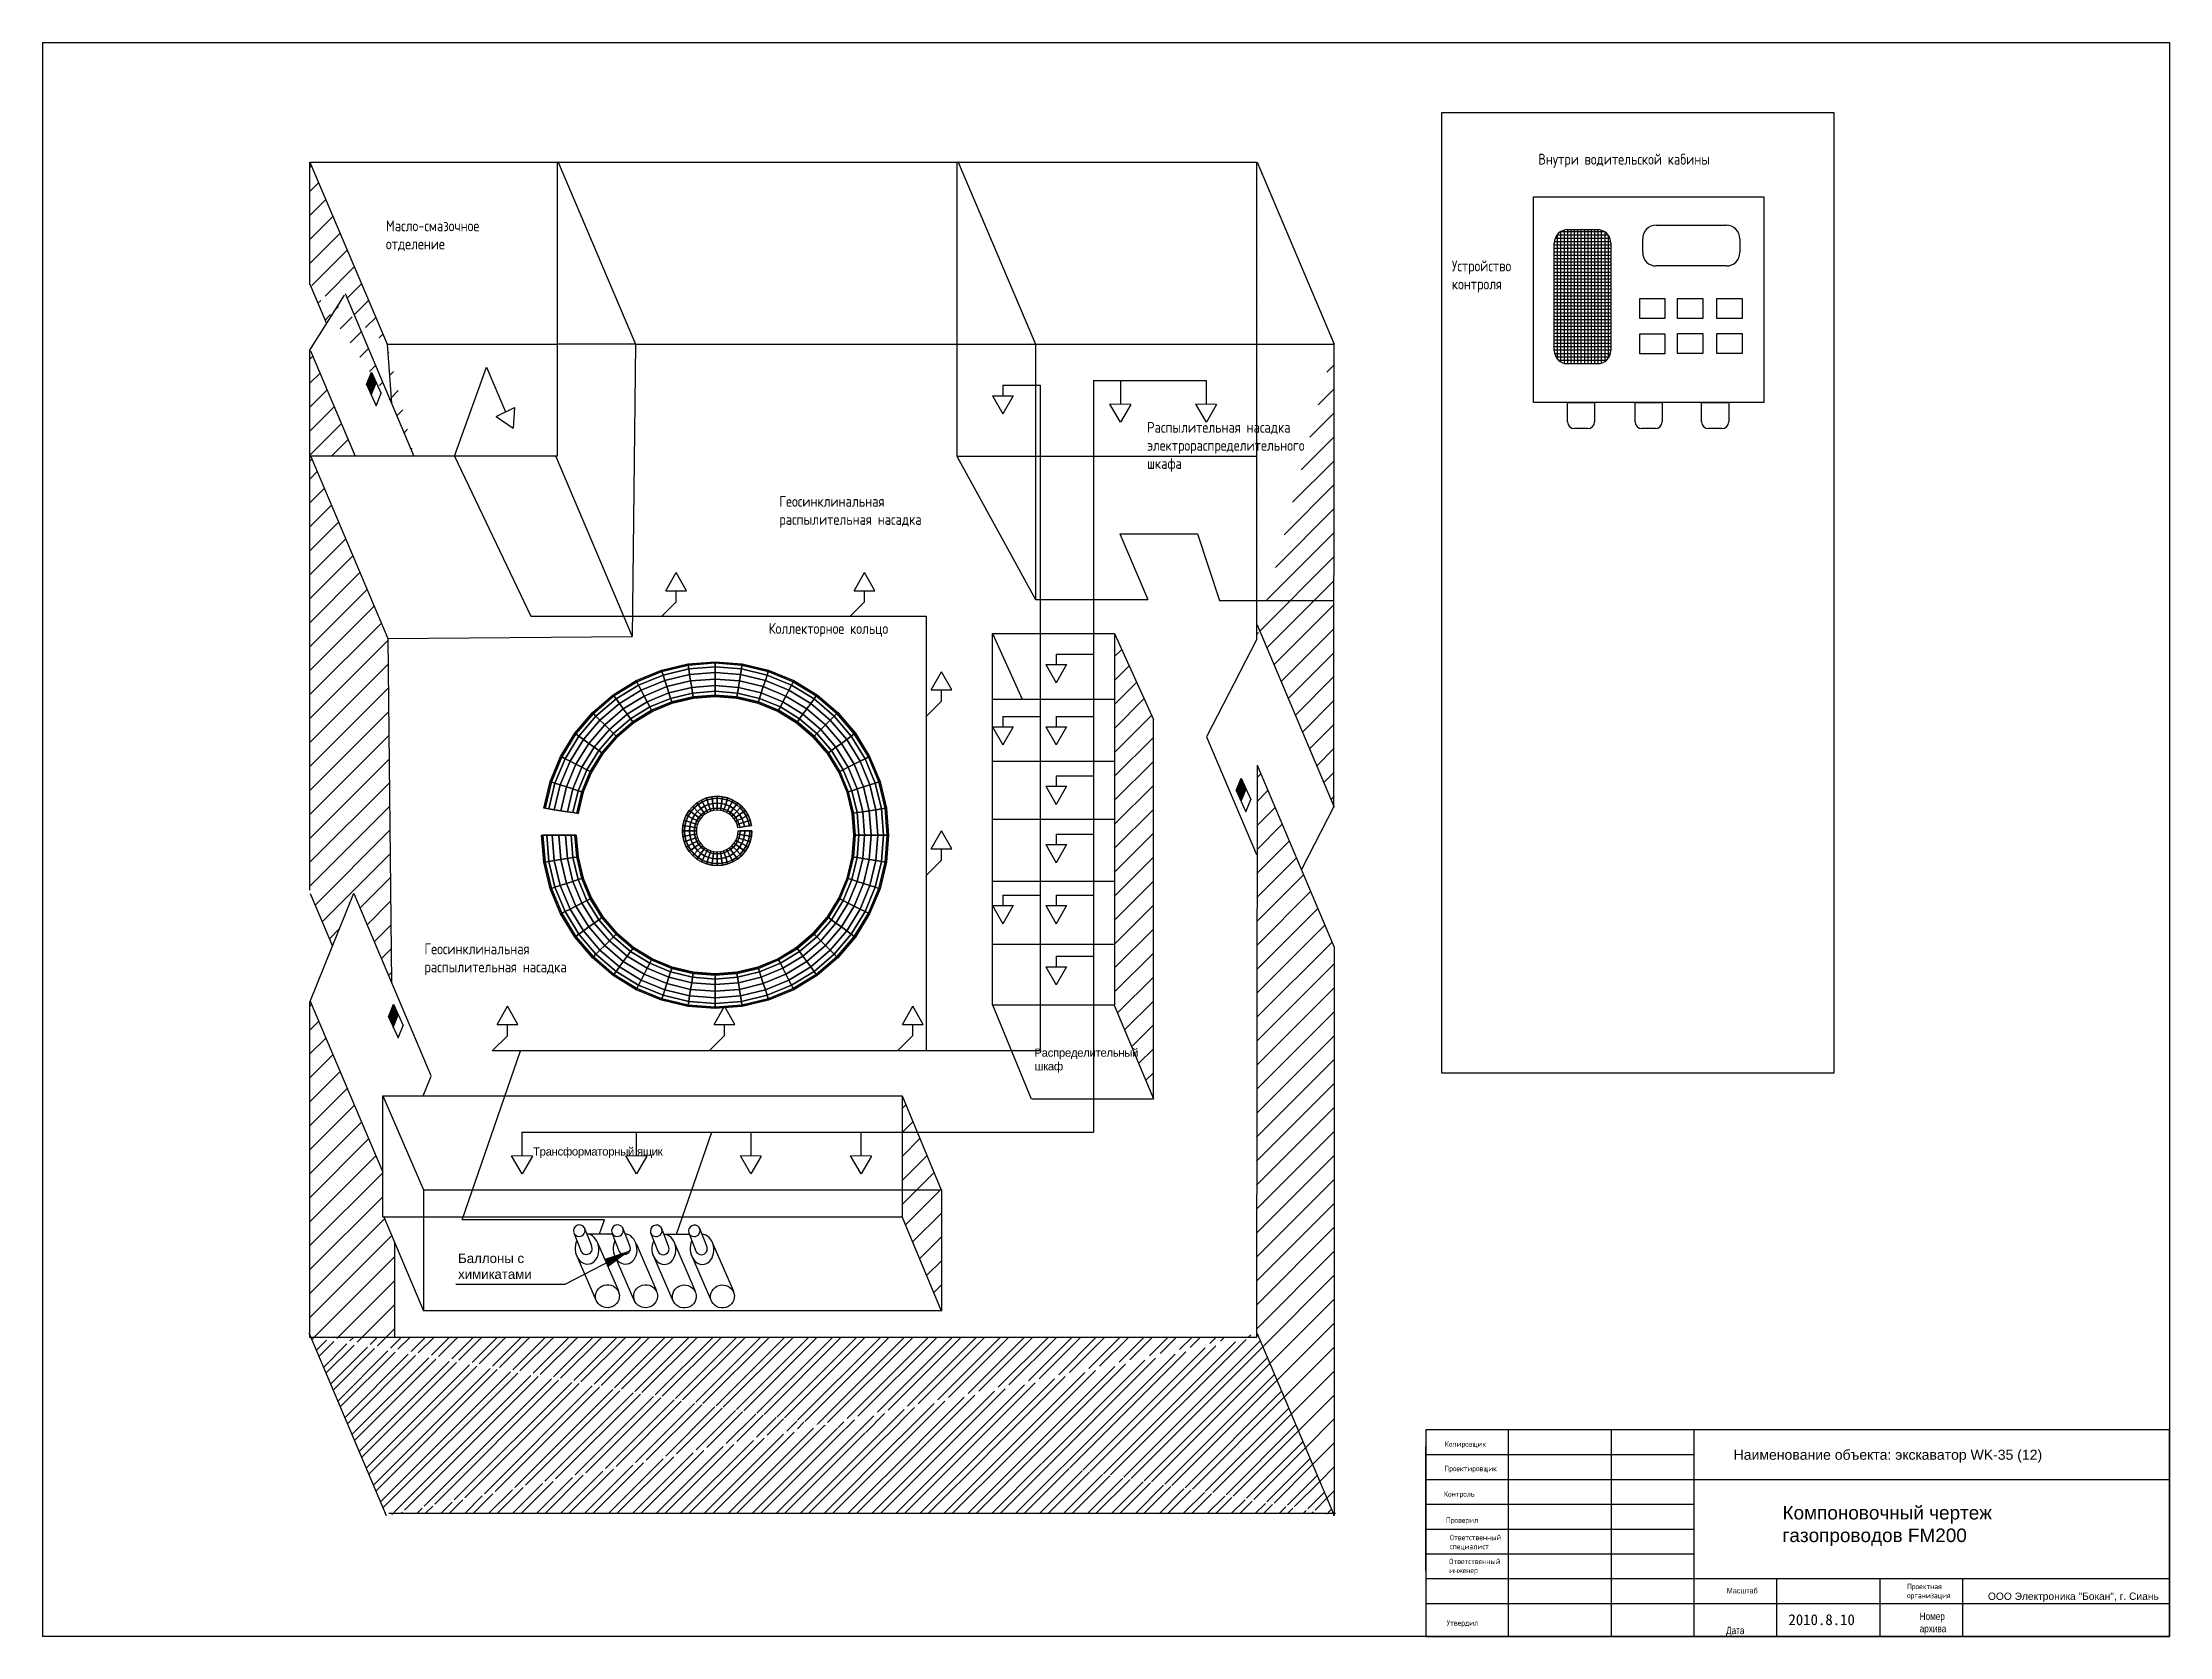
# Model space of a CAD drawing. Extents: x 48388 to 147340, y 33806 to 122092.
# Drawn here: x 71357 to 79205, y 60920 to 66801 of the extents above; entities that cross this region are included whole.
import ezdxf

# ---------------------------------------------------------------- set-up
doc = ezdxf.new("R2010")
doc.units = 0
doc.header["$LTSCALE"] = 1000
doc.header["$MEASUREMENT"] = 0
doc.layers.get('0').update_dxf_attribs({"linetype": 'CONTINUOUS'})
doc.styles.add('_TEL_DIM', font='SIMPLEX', dxfattribs={"width": 0.8, "height": 3.5, "bigfont": 'HZTXT'})
doc.styles.get("Standard").update_dxf_attribs({"font": 'GBENOR', "bigfont": 'GBCBIG'})
doc.dimstyles.get("Standard").update_dxf_attribs({"dimscale": 100, "dimtxt": 3.5, "dimasz": 1, "dimexe": 2.5, "dimexo": 3, "dimgap": 1.5, "dimtad": 1, "dimdec": 0, "dimzin": 0, "dimdsep": 46, "dimtxsty": 'Standard', "dimblk": 'ARCHTICK', "dimcen": 0.09, "dimadec": 0, "dimazin": 0, "dimtfac": 1, "dimtdec": 0, "dimtix": 1, "dimtmove": 2, "dimatfit": 3, "dimfxl": 1, "dimtolj": 1, "dimtzin": 0, "dimarcsym": 0})
pattern_1 = [(45, (57872.13, 54166.75), (-44.19417, 44.19417), [])]

msp = doc.modelspace()

# ---------------------------------------------------------------- texts
at = {"attachment_point": 1, "style": '_TEL_DIM'}
for s, insert, char_height in [('{\\Fsimplex,hztxt|c204;Внутри водительской кабины}', (76876, 66390.6), 40), ('{\\Fsimplex,hztxt|c204;Масло-смазочное\\Pотделение}', (72623.7, 66144.7), 40), ('{\\Fsimplex,hztxt|c204;Устройство\\Pконтроля}', (76557, 65996.9), 40), ('{\\Fsimplex,hztxt|c204;Распылительная насадка\\Pэлектрораспределительного\\Pшкафа}', (75432.6, 65401.6), 40), ('{\\Fsimplex,hztxt|c204;Геосинклинальная\\Pраспылительная насадка}', (74075.6, 65128.3), 40), ('{\\Fsimplex,hztxt|c204;Коллекторное кольцо}', (74036.2, 64659.2), 40), ('{\\Fsimplex,hztxt|c204;Геосинклинальная\\Pраспылительная насадка}', (72766.1, 63477.2), 40), ('{\\Fsimplex,hztxt|c204;Копировщик}', (76530.7, 61640.6), 20), ('{\\Fsimplex,hztxt|c204;Проектировщик}', (76529.1, 61550), 20), ('{\\Fsimplex,hztxt|c204;Контроль}', (76527.7, 61456.1), 20), ('{\\Fsimplex,hztxt|c204;Проверил}', (76535.2, 61359.5), 20), ('{\\Fsimplex,hztxt|c204;Ответственный\\Pспециалист}', (76549.8, 61295.5), 20), ('{\\Fsimplex,hztxt|c204;Ответственный\\Pинженер}', (76547.1, 61207.4), 20), ('{\\Fsimplex,hztxt|c204;Проектная\\Pорганизация}', (78236.7, 61114.9), 20), ('{\\Fsimplex,hztxt|c204;Утвердил}', (76538.2, 60980.5), 20)]:
    msp.add_mtext(s, dxfattribs=dict(at, insert=insert, char_height=char_height))
at = {"attachment_point": 1}
for s, insert, char_height, width in [('{\\fArial|b0|i0|c204|p34;\\T0.95;Распределительный\\Pшкаф}', (75016.9, 63089.3), 30, 275.596), ('{\\fArial|b0|i0|c204|p34;\\T0.95;Трансформаторный ящик}', (73166.7, 62724.7), 30, 479.25), ('{\\fArial|b0|i0|c204|p34;\\H0.58333x;Баллоны с химикатами}', (72890.1, 62333), 60, 275.596), ('{\\fArial|b0|i0|c204|p34;\\H0.51191x;Наименование объекта: экскаватор \\fArial|b0|i0|c0|p34;WK-35 (12)}', (77596.7, 61609.3), 72.278, 1243.692), ('{\\fArial|b0|i0|c204|p34;Компоновочный чертеж газопроводов \\fArial|b0|i0|c0|p34;FM200}', (77777.1, 61402), 50, 1208.71), ('{\\fArial|b0|i0|c204|p34;\\H0.58442x;ООО Электроника "Бокан", г. Сиань}', (78535.1, 61082.3), 46.2, 1147.08), ('{\\fSimHei|b0|i0|c134|p2;2010.8.10}', (77799, 61002.3), 40, 306.816)]:
    msp.add_mtext(s, dxfattribs=dict(at, insert=insert, char_height=char_height, width=width))
at = {"attachment_point": 1, "style": '_TEL_DIM'}
for s, insert, char_height, width in [('{\\fArial|b0|i0|c204|p34;Масштаб}', (77571.2, 61099.3), 20, 1070.762), ('{\\fArial|b0|i0|c204|p34;Номер архива}', (78283.2, 61008.1), 27, 30.462), ('{\\fArial|b0|i0|c204|p34;Дата}', (77568.9, 60956.1), 27, 30.776)]:
    msp.add_mtext(s, dxfattribs=dict(at, insert=insert, char_height=char_height, width=width))

# ---------------------------------------------------------------- hatches: boundary and pattern name
h = msp.add_hatch()
h.set_pattern_fill('ANSI31', color=256, scale=500, style=0)
h.set_pattern_definition(pattern_1)
edge = h.paths.add_edge_path()
edge.add_line((72343.3, 66360.1), (72627.9, 65688.2))
edge.add_line((72343.3, 65907.2), (72343.3, 66360.1))
edge.add_line((72343.3, 65909.8), (72404.9, 65764.3))
edge.add_line((72343.3, 65665.6), (72470.5, 65869.5))
edge.add_line((72473.3, 65875.1), (72727.4, 65275.2))
edge.add_line((72627.9, 65688.2), (72644.7, 65470.5))
h = msp.add_hatch()
h.set_pattern_fill('ANSI31', color=256, scale=500, style=0)
h.set_pattern_definition(pattern_1)
edge = h.paths.add_edge_path()
edge.add_line((75838.4, 66360.1), (76123.1, 65688.2))
edge.add_line((75835.9, 66360.1), (75835.9, 64597.1))
edge.add_line((76123.1, 65688.2), (76123.1, 63980.5))
edge.add_line((75838.4, 64652.3), (76123.1, 63980.5))
h = msp.add_hatch()
h.set_pattern_fill('NET', color=256, scale=100, style=0)
h.set_pattern_definition([(0, (57872.131, 54166.752), (0, 12.5), []), (90, (57872.131, 54166.752), (-12.5, 8e-16), [])])
edge = h.paths.add_edge_path()
edge.add_line((76985.1, 66110.7), (77093.3, 66110.7))
edge.add_arc((77093.3, 66060.7), 50, 0, 90, ccw=False)
edge.add_line((77143.3, 66060.7), (77143.3, 65665.3))
edge.add_arc((77093.3, 65665.3), 50, -90, 0, ccw=False)
edge.add_line((77093.3, 65615.3), (76985.1, 65615.3))
edge.add_arc((76985.1, 65665.3), 50, 180, 270, ccw=False)
edge.add_line((76935.1, 65665.3), (76935.1, 66060.7))
edge.add_arc((76985.1, 66060.7), 50, 90, 180, ccw=False)
for points in [[(72570.3, 65585.2), (72551.7, 65539.4), (72569.5, 65500.2), (72588, 65546)], [(75779.8, 64087.1), (75761.2, 64041.3), (75779, 64002.1), (75797.6, 64048)], [(72651.7, 63252.7), (72633.1, 63206.8), (72650.9, 63167.7), (72669.5, 63213.5)]]:
    msp.add_hatch(color=256).paths.add_polyline_path(points)
h = msp.add_hatch()
h.set_pattern_fill('ANSI31,_O', color=256, scale=500)
h.set_pattern_definition(pattern_1)
edge = h.paths.add_edge_path()
edge.add_line((75455.5, 62903.5), (75455.5, 64302.9))
edge.add_line((75312.2, 64621.1), (75455.5, 64302.9))
edge.add_line((75312.2, 64621.1), (75312.2, 63251))
edge.add_line((75310.8, 63249.9), (75455.5, 62903.4))
h = msp.add_hatch()
h.set_pattern_fill('ANSI31', color=256, scale=500, style=0)
h.set_pattern_definition(pattern_1)
edge = h.paths.add_edge_path()
edge.add_line((75838.4, 64134.8), (75835.9, 62023.7))
edge.add_line((75838.4, 64134.8), (76123.1, 63463))
edge.add_line((76123.1, 63463), (76123.1, 61366.2))
edge.add_line((75838.4, 62038), (76123.1, 61366.2))
h = msp.add_hatch()
h.set_pattern_fill('ANSI31,_O', color=256, scale=500)
h.set_pattern_definition(pattern_1)
edge = h.paths.add_edge_path()
edge.add_line((74528.5, 62914.9), (74528.5, 62467.6))
edge.add_line((74528.5, 62914.9), (74673.2, 62568.4))
edge.add_line((74673.3, 62568.7), (74673.3, 62121.4))
edge.add_line((74528.5, 62467.6), (74673.2, 62122.1))
h = msp.add_hatch()
h.set_pattern_fill('金属', color=256, scale=50, style=0)
h.set_pattern_definition([(45, (57872.13, 54166.75), (-44.19417, 44.19417), []), (45, (57872.13, 54198), (-44.19417, 44.19417), [])])
edge = h.paths.add_edge_path()
edge.add_line((72340.4, 62038), (72625.1, 61366.2))
edge.add_line((75835.9, 62023.7), (72343.3, 62023.7))
edge.add_line((76127.1, 61373.8), (72634.6, 61373.8))
edge.add_line((75838.4, 62038), (76123.1, 61366.2))

# ---------------------------------------------------------------- linework, layer by layer
for p, q in [((71356.8, 66801), (79204.9, 66801)), ((71356.8, 66801), (71356.8, 60920.4)), ((79204.9, 66801), (79204.9, 60920.4)), ((72343.3, 66360.1), (72627.9, 65688.2)), ((72343.3, 65907.2), (72343.3, 66360.1)), ((72343.3, 66360.1), (75835.9, 66360.1)), ((72343.3, 65907.2), (72343.3, 66360.1)), ((72343.3, 66360.1), (75835.9, 66360.1)), ((73255.9, 66360.1), (73255.9, 65275.2)), ((73259.5, 66360.1), (73544.2, 65688.2)), ((74729.9, 66360.1), (74729.9, 65274.9)), ((74735.4, 66360.1), (75020.1, 65688.2)), ((75835.9, 66360.1), (75835.9, 64597.1)), ((75835.9, 66360.1), (75835.9, 64597.1)), ((75838.4, 66360.1), (76123.1, 65688.2)), ((76985.1, 66110.7), (77093.3, 66110.7)), ((77311.1, 66127.1), (77569.9, 66127.1)), ((76935.1, 65665.3), (76935.1, 66060.7)), ((77143.3, 66060.7), (77143.3, 65665.3)), ((77261.1, 66026.6), (77261.1, 66077.1)), ((77619.9, 66077.1), (77619.9, 66026.6)), ((77569.9, 65976.6), (77311.1, 65976.6)), ((72343.3, 65909.8), (72404.9, 65764.3)), ((72343.3, 65665.6), (72470.5, 65869.5)), ((72473.3, 65875.1), (72727.4, 65275.2)), ((72627.9, 65688.2), (72644.7, 65470.5)), ((72627.9, 65688.2), (73255.9, 65688.2)), ((73544.2, 65688.2), (73255.9, 65688.2)), ((73544.2, 65688.2), (73532.1, 64609.5)), ((73544.2, 65688.2), (74729.9, 65688.2)), ((74729.9, 65688.2), (75020.1, 65688.2)), ((75020.1, 65688.2), (75020.1, 64745.8)), ((75020.1, 65688.2), (75835.9, 65688.2)), ((75835.9, 65688.2), (76123.1, 65688)), ((72343.3, 65632.7), (72354.4, 65643.8)), ((72345.8, 65664.2), (72510.6, 65275.2)), ((76121.6, 63983), (76123.1, 65688)), ((77093.3, 65615.3), (76985.1, 65615.3)), ((72343.3, 65544.3), (72380.7, 65581.8)), ((72551.7, 65539.4), (72570.3, 65585.2)), ((72551.7, 65539.5), (72587.3, 65460.9)), ((72569.5, 65500.2), (72588, 65546)), ((72570.3, 65585.2), (72605.9, 65506.6)), ((72343.3, 65455.9), (72407, 65519.7)), ((72343.3, 65367.5), (72433.3, 65457.6)), ((72587.3, 65460.9), (72605.8, 65506.8)), ((73030.1, 65421.9), (73098.9, 65454.4)), ((73098.9, 65454.4), (73093.1, 65377.7)), ((74861.7, 65498), (74899.7, 65431.1)), ((74861.7, 65498), (74937.8, 65498)), ((74937.8, 65498), (74899.7, 65431.1)), ((75334.6, 65400.2), (75295.4, 65466.4)), ((75372.4, 65466.2), (75295.4, 65466.4)), ((75372.4, 65466.2), (75334.6, 65400.2)), ((75651.2, 65400.2), (75612, 65466.4)), ((75689, 65466.2), (75612, 65466.4)), ((75689, 65466.2), (75651.2, 65400.2)), ((76984, 65401.7), (76984, 65472.4)), ((76984, 65472.4), (77083.8, 65472.4)), ((77083.8, 65472.4), (77083.8, 65401.7)), ((77233.1, 65401.7), (77233.1, 65472.4)), ((77233.1, 65472.4), (77332.9, 65472.4)), ((77332.9, 65472.4), (77332.9, 65401.7)), ((77478.7, 65401.7), (77478.7, 65472.4)), ((77478.7, 65472.4), (77578.5, 65472.4)), ((77578.5, 65472.4), (77578.5, 65401.7)), ((72343.3, 65279.1), (72459.6, 65395.5)), ((73030.1, 65421.9), (73093.1, 65377.7)), ((77058.8, 65376.7), (77009, 65376.7)), ((77307.9, 65376.7), (77258.1, 65376.7)), ((77553.5, 65376.7), (77503.7, 65376.7)), ((72422.6, 65275.2), (72484.4, 65337)), ((73255.9, 65275.2), (72343.3, 65275.2)), ((72343.3, 65256.5), (72350.7, 65264)), ((72343.3, 65190.7), (72370.3, 65217.8)), ((72343.3, 65190.7), (72370.3, 65217.8)), ((72346.4, 65274.3), (72631, 64602.4)), ((73250.4, 65274.3), (73532.1, 64609.5)), ((74729.9, 65274.9), (75835.9, 65274.9)), ((74729.9, 65274.9), (75020.1, 64745.8)), ((72343.3, 65102.4), (72396.6, 65155.7)), ((72343.3, 65102.4), (72396.6, 65155.7)), ((72343.3, 65014), (72422.9, 65093.6)), ((72343.3, 65014), (72422.9, 65093.6)), ((72343.3, 64925.6), (72449.2, 65031.5)), ((72343.3, 64925.6), (72449.2, 65031.5)), ((75332.2, 64988.2), (75434.9, 64745.8)), ((75332.2, 64988.2), (75618.5, 64988.2)), ((75618.5, 64988.2), (75699.6, 64742.6)), ((72343.3, 64837.2), (72475.5, 64969.4)), ((72343.3, 64837.2), (72475.5, 64969.4)), ((72343.3, 64748.8), (72501.8, 64907.4)), ((72343.3, 64748.8), (72501.8, 64907.4)), ((72343.3, 64660.4), (72528.1, 64845.3)), ((72343.3, 64660.4), (72528.1, 64845.3)), ((73656.3, 64778.4), (73694.3, 64845.3)), ((73732.4, 64778.4), (73694.3, 64845.3)), ((74351.2, 64778.4), (74389.3, 64845.3)), ((74427.3, 64778.4), (74389.3, 64845.3)), ((72343.3, 64572), (72554.4, 64783.2)), ((72343.3, 64572), (72554.4, 64783.2)), ((73656.3, 64778.4), (73732.4, 64778.4)), ((74351.2, 64778.4), (74427.3, 64778.4)), ((72343.3, 64483.6), (72580.7, 64721.1)), ((72343.3, 64483.6), (72580.7, 64721.1)), ((75020.1, 64745.8), (75434.9, 64745.8)), ((75699.6, 64742.6), (75835.9, 64742.6)), ((75835.9, 64742.6), (76122.2, 64742.3)), ((72343.3, 64395.3), (72607, 64659)), ((72343.3, 64395.3), (72607, 64659)), ((72343.3, 64306.9), (72631.1, 64594.7)), ((72631, 64602.4), (73532.1, 64609.5)), ((72631, 64602.4), (72644.4, 63333.5)), ((74861.5, 64621.1), (74971, 64378.1)), ((74861.5, 63251), (74861.5, 64621.1)), ((74861.5, 64621.1), (75312.2, 64621.1)), ((75312.2, 64621.1), (75312.2, 63251)), ((75312.2, 64621.1), (75455.5, 64302.9)), ((75835.9, 64597.1), (75652.2, 64239.3)), ((75838.4, 64652.3), (76123.1, 63980.5)), ((72343.3, 64218.5), (72632, 64507.2)), ((74635.3, 64412.5), (74673.3, 64479.4)), ((74711.4, 64412.5), (74673.3, 64479.4)), ((75059.2, 64506.2), (75097.2, 64439.3)), ((75059.2, 64506.2), (75135.2, 64506.2)), ((75135.2, 64506.2), (75097.2, 64439.3)), ((72343.3, 64130.1), (72633, 64419.8)), ((74635.3, 64412.5), (74711.4, 64412.5)), ((74861.5, 64378.1), (75312.2, 64378.1)), ((72343.3, 64041.7), (72633.9, 64332.3)), ((74861.7, 64276.5), (74899.7, 64209.6)), ((74861.7, 64276.5), (74937.8, 64276.5)), ((74937.8, 64276.5), (74899.7, 64209.6)), ((75059.2, 64276.5), (75097.2, 64209.6)), ((75059.2, 64276.5), (75135.2, 64276.5)), ((75135.2, 64276.5), (75097.2, 64209.6)), ((75455.5, 62903.5), (75455.5, 64302.9)), ((72343.3, 63953.3), (72634.8, 64244.8)), ((75652.2, 64239.3), (75835.9, 63804.8)), ((72343.3, 63864.9), (72635.7, 64157.4)), ((74861.5, 64149.6), (75312.2, 64149.6)), ((75838.4, 64134.8), (75835.9, 62023.7)), ((75838.4, 64134.8), (76123.1, 63463)), ((72343.3, 63776.5), (72636.7, 64069.9)), ((75059.2, 64057.3), (75097.2, 63990.4)), ((75059.2, 64057.3), (75135.2, 64057.3)), ((75135.2, 64057.3), (75097.2, 63990.4)), ((75761.2, 64041.3), (75779.8, 64087.1)), ((75761.2, 64041.4), (75796.8, 63962.9)), ((75779, 64002.1), (75797.6, 64048)), ((75779.8, 64087.1), (75815.4, 64008.6)), ((72343.3, 63688.1), (72637.6, 63982.4)), ((75796.8, 63962.9), (75815.4, 64008.7)), ((76121.6, 63983), (76001.7, 63749.5)), ((72362.5, 63619), (72638.5, 63895)), ((74635.3, 63825.7), (74673.3, 63892.6)), ((74711.4, 63825.7), (74673.3, 63892.6)), ((74861.5, 63935.4), (75312.2, 63935.4)), ((72388.8, 63556.9), (72639.4, 63807.5)), ((74635.3, 63825.7), (74711.4, 63825.7)), ((75059.2, 63842.1), (75097.2, 63775.2)), ((75059.2, 63842.1), (75135.2, 63842.1)), ((75135.2, 63842.1), (75097.2, 63775.2)), ((72343.3, 63260.7), (72505.9, 63662.4)), ((72344.5, 63661.5), (72426.9, 63467.1)), ((72505.5, 63661.5), (72790.1, 62989.6)), ((72528.2, 63607.9), (72640.3, 63720.1)), ((74861.5, 63707.3), (75312.2, 63707.3)), ((72554.5, 63545.8), (72641.3, 63632.6)), ((74861.7, 63616.6), (74899.7, 63549.7)), ((74861.7, 63616.6), (74937.8, 63616.6)), ((74937.8, 63616.6), (74899.7, 63549.7)), ((75059.2, 63616.6), (75097.2, 63549.7)), ((75059.2, 63616.6), (75135.2, 63616.6)), ((75135.2, 63616.6), (75097.2, 63549.7)), ((72415.1, 63494.8), (72453.7, 63533.4)), ((72580.8, 63483.7), (72642.2, 63545.1)), ((72607.1, 63421.6), (72643.1, 63457.7)), ((74861.5, 63474.5), (75312.2, 63474.5)), ((76123.1, 63463), (76123.1, 61366.2)), ((72633.4, 63359.5), (72644, 63370.2)), ((75059.2, 63391.5), (75097.2, 63324.6)), ((75059.2, 63391.5), (75135.2, 63391.5)), ((75135.2, 63391.5), (75097.2, 63324.6)), ((72343.3, 62023.7), (72343.3, 63260.7)), ((72344.4, 63264.6), (72611.9, 62633.3)), ((72343.3, 63246.2), (72349.6, 63252.5)), ((72343.3, 63157.8), (72375.9, 63190.4)), ((72633.1, 63206.8), (72651.7, 63252.7)), ((72633.1, 63206.9), (72668.7, 63128.4)), ((72650.9, 63167.7), (72669.5, 63213.5)), ((72651.7, 63252.7), (72687.3, 63174.1)), ((73034.1, 63178.3), (73072.1, 63245.2)), ((73034.1, 63178.3), (73110.1, 63178.3)), ((73110.1, 63178.3), (73072.1, 63245.2)), ((73834.7, 63178.4), (73872.7, 63245.3)), ((73834.7, 63178.4), (73910.7, 63178.4)), ((73910.7, 63178.4), (73872.7, 63245.3)), ((74529.6, 63178.4), (74567.6, 63245.3)), ((74529.6, 63178.4), (74605.7, 63178.4)), ((74605.7, 63178.4), (74567.6, 63245.3)), ((74861.5, 63251), (75312.2, 63251)), ((74861.5, 63251), (75005.2, 62903.4)), ((75310.8, 63249.9), (75455.5, 62903.4)), ((72343.3, 63069.4), (72402.2, 63128.3)), ((72668.7, 63128.4), (72687.3, 63174.2)), ((72343.3, 62981), (72428.5, 63066.2)), ((72343.3, 62892.7), (72454.8, 63004.2)), ((72343.3, 62804.3), (72481.1, 62942.1)), ((72761.7, 62914.9), (72790.8, 62988.1)), ((72343.3, 62715.9), (72507.4, 62880)), ((72611.9, 62914.9), (72763, 62568.4)), ((72611.9, 62914.9), (74528.5, 62914.9)), ((72611.9, 62467.6), (72611.9, 62914.9)), ((74528.5, 62914.9), (74673.2, 62568.4)), ((74528.5, 62914.9), (74528.5, 62467.6)), ((75007.5, 62903.5), (75455.5, 62903.4)), ((72343.3, 62627.5), (72533.7, 62817.9)), ((72343.3, 62539.1), (72560, 62755.8)), ((72343.3, 62450.7), (72586.3, 62693.7)), ((72343.3, 62362.3), (72611.9, 62631)), ((73126.4, 62626.9), (73087.2, 62693.1)), ((73164.1, 62693), (73087.2, 62693.1)), ((73164.1, 62693), (73126.4, 62626.9)), ((73548.6, 62626.9), (73509.3, 62693.1)), ((73586.3, 62693), (73509.3, 62693.1)), ((73586.3, 62693), (73548.6, 62626.9)), ((73970.9, 62626.9), (73931.7, 62693.1)), ((74008.6, 62693), (73931.7, 62693.1)), ((74008.6, 62693), (73970.9, 62626.9)), ((74377.6, 62626.9), (74338.3, 62693.1)), ((74415.3, 62693), (74338.3, 62693.1)), ((74415.3, 62693), (74377.6, 62626.9)), ((72763, 62568.9), (72763, 62121.5)), ((72763, 62568.4), (74673.2, 62568.4)), ((74673.3, 62568.7), (74673.3, 62121.4)), ((72343.3, 62273.9), (72611.9, 62542.6)), ((72615.3, 62470.6), (72763, 62121.5)), ((72343.3, 62185.5), (72619.2, 62461.5)), ((72343.3, 62097.2), (72645.5, 62399.3)), ((74528.5, 62467.6), (72611.9, 62467.6)), ((73317, 62410.1), (73344.3, 62340.4)), ((73355.8, 62429.8), (73381.9, 62362.9)), ((73457.7, 62410.1), (73485, 62340.4)), ((73496.4, 62429.8), (73522.6, 62362.9)), ((73600.7, 62409.2), (73628, 62339.5)), ((73639.4, 62428.9), (73665.6, 62362.1)), ((73741.3, 62409.2), (73768.6, 62339.5)), ((73780.1, 62428.9), (73806.3, 62362.1)), ((74528.5, 62467.6), (74673.2, 62122.1)), ((72358.2, 62023.7), (72655.1, 62320.6)), ((72655.1, 62376.7), (72655.1, 62023.7)), ((73324.4, 62332.6), (73400.5, 62156.6)), ((73406.1, 62370.3), (73481.8, 62195.5)), ((73465, 62332.6), (73541.1, 62156.6)), ((73546.8, 62370.3), (73622.5, 62195.5)), ((73608.1, 62331.7), (73684.1, 62155.8)), ((73689.8, 62369.4), (73765.5, 62194.7)), ((73748.7, 62331.7), (73824.8, 62155.8)), ((73830.4, 62369.4), (73906.2, 62194.7)), ((72446.6, 62023.7), (72655.1, 62232.2)), ((72535, 62023.7), (72655.1, 62143.8)), ((74675.2, 62121.5), (72763, 62121.5)), ((72340.4, 62038), (72625.1, 61366.2)), ((75835.9, 62023.7), (72343.3, 62023.7)), ((72623.4, 62023.7), (72655.1, 62055.4)), ((75838.4, 62038), (76123.1, 61366.2)), ((76460.6, 61682.7), (76460.6, 60920.4)), ((79204.9, 61682.7), (76460.6, 61682.7)), ((76460.6, 61530.2), (76460.6, 61621.7)), ((76765.5, 60920.4), (76765.5, 61682.7)), ((77146.6, 60920.4), (77146.6, 61682.7)), ((77451.6, 60920.4), (77451.6, 61682.7)), ((79204.9, 60920.4), (79204.9, 61682.7)), ((76460.6, 61591.2), (77451.6, 61591.2)), ((76460.6, 61438.8), (76460.6, 61530.2)), ((76460.6, 61499.8), (79204.9, 61499.8)), ((76127.1, 61373.8), (72634.6, 61373.8)), ((76460.6, 61347.3), (76460.6, 61438.8)), ((76460.6, 61408.3), (77451.6, 61408.3)), ((76460.6, 61255.8), (76460.6, 61347.3)), ((76460.6, 61316.8), (77451.6, 61316.8)), ((76460.6, 61164.3), (76460.6, 61255.8)), ((76460.6, 61225.3), (77451.6, 61225.3)), ((76460.6, 61133.8), (79204.9, 61133.8)), ((77756.5, 60920.4), (77756.5, 61133.8)), ((78137.6, 60920.4), (78137.6, 61133.8)), ((78442.6, 60920.4), (78442.6, 61133.8)), ((76460.6, 61042.4), (79204.9, 61042.4)), ((79204.9, 60920.4), (71356.8, 60920.4)), ((76460.6, 60920.4), (79204.9, 60920.4)), ((77451.6, 60920.4), (77146.6, 60920.4)), ((77756.5, 60920.4), (77451.6, 60920.4)), ((78137.6, 60920.4), (77756.5, 60920.4)), ((78442.6, 60920.4), (78137.6, 60920.4)), ((79204.9, 60920.4), (78442.6, 60920.4))]:
    msp.add_line(p, q)
at = {"color": 1}
for p, q in [((72877.1, 65275.2), (72994.7, 65602.9)), ((72994.7, 65602.9), (73064.5, 65438.2)), ((74899.7, 65536.4), (75037.7, 65536.4)), ((74899.7, 65536.4), (74899.7, 65498)), ((75037.7, 65536.4), (75037.7, 64378.1)), ((75235.1, 65554.2), (75235.1, 62781)), ((75235.1, 65554.2), (75650.5, 65554.2)), ((75333.9, 65554.2), (75333.9, 65466.3)), ((75650.5, 65554.2), (75650.5, 65466.3)), ((72877.1, 65275.2), (73158.5, 64684.9)), ((73694.3, 64737), (73694.3, 64778.4)), ((74389.3, 64737.1), (74389.3, 64778.4)), ((73158.5, 64684.9), (74616.8, 64684.9)), ((73641.8, 64684.9), (73694.3, 64737)), ((74336.7, 64684.9), (74389.3, 64737.1)), ((74616.8, 64684.9), (74616.8, 63081)), ((75097.2, 64544.6), (75235.1, 64544.6)), ((75097.2, 64544.6), (75097.2, 64506.2)), ((74616.8, 64315.1), (74673.3, 64371.2)), ((74673.3, 64371.2), (74673.3, 64412.5)), ((75037.7, 64380.5), (75037.7, 63081)), ((74899.7, 64314.8), (75037.7, 64314.8)), ((74899.7, 64314.8), (74899.7, 64276.5)), ((75097.2, 64314.8), (75235.1, 64314.8)), ((75097.2, 64314.8), (75097.2, 64276.5)), ((75097.2, 64095.6), (75235.1, 64095.6)), ((75097.2, 64095.6), (75097.2, 64057.3)), ((74673.3, 63784.4), (74673.3, 63825.7)), ((75097.2, 63880.4), (75235.1, 63880.4)), ((75097.2, 63880.4), (75097.2, 63842.1)), ((74616.8, 63728.3), (74673.3, 63784.4)), ((74899.7, 63654.9), (75037.7, 63654.9)), ((74899.7, 63654.9), (74899.7, 63616.6)), ((75097.2, 63654.9), (75235.1, 63654.9)), ((75097.2, 63654.9), (75097.2, 63616.6)), ((75097.2, 63429.8), (75235.1, 63429.8)), ((75097.2, 63429.8), (75097.2, 63391.5)), ((73072.1, 63136.9), (73072.1, 63178.3)), ((73872.7, 63137), (73872.7, 63178.4)), ((74567.6, 63137.1), (74567.6, 63178.4)), ((73015.6, 63080.9), (73072.1, 63136.9)), ((73816.2, 63081), (73872.7, 63137)), ((74511.2, 63081), (74567.6, 63137.1)), ((72905.5, 62457.8), (73120.6, 63080.9)), ((75037.7, 63081), (73015.6, 63080.9)), ((73125.7, 62781), (75235.1, 62781)), ((73125.7, 62781), (73125.7, 62693.1)), ((73547.8, 62781), (73547.8, 62693.1)), ((73696.1, 62404.5), (73826.1, 62781)), ((73970.1, 62781), (73970.1, 62693.1)), ((74376.8, 62781), (74376.8, 62693.1)), ((73430.5, 62457.8), (72905.5, 62457.8)), ((73365.3, 62405.5), (73459.5, 62405.3)), ((73412.4, 62405.4), (73430.5, 62457.8)), ((73648.9, 62404.6), (73743.2, 62404.4))]:
    msp.add_line(p, q, dxfattribs=at)
for points in [[(76519.5, 66543), (77966.5, 66543), (77966.5, 62998.2), (76519.5, 62998.2)], [(76857.9, 66231.9), (77708.1, 66231.9), (77708.1, 65472.4), (76857.9, 65472.4)], [(77250.1, 65856.2), (77343.2, 65856.2), (77343.2, 65782.3), (77250.1, 65782.3)], [(77389.8, 65856.2), (77482.9, 65856.2), (77482.9, 65782.3), (77389.8, 65782.3)], [(77535, 65856.2), (77628.1, 65856.2), (77628.1, 65782.3), (77535, 65782.3)], [(77250.1, 65726.2), (77343.2, 65726.2), (77343.2, 65652.3), (77250.1, 65652.3)], [(77389.8, 65727.5), (77482.9, 65727.5), (77482.9, 65653.6), (77389.8, 65653.6)], [(77535, 65727.5), (77628.1, 65727.5), (77628.1, 65653.6), (77535, 65653.6)]]:
    msp.add_lwpolyline(points, close=True)
msp.add_lwpolyline([(72343.3, 63674.2), (72343.3, 65665.6)])
at = {"lineweight": 80}
for points in [[(75648.2, 65310.5, 0, 0, 0), (75410.5, 65310.5, 0, 0, 0), (75369.9, 65387.7, 13.3, 0, 0), (75346.6, 65431.9, 0, 0, 0)], [(74182.3, 64999.4, 0, 0, 0), (74313.8, 64999.4, 0, 0, 0), (74354.4, 64922.2, 13.3, 0, 0), (74377.7, 64878, 0, 0, 0)], [(72845.6, 63348.9, 0, 0, 0), (72977.1, 63348.9, 0, 0, 0), (73017.7, 63271.7, 13.3, 0, 0), (73041, 63227.5, 0, 0, 0)]]:
    msp.add_lwpolyline(points, format="xyseb", dxfattribs=at)
msp.add_lwpolyline([(74296.2, 64583.7, 0, 0, 0), (74037.3, 64583.7, 0, 0, 0), (73938.7, 64513.9, 13.3, 0, 0), (73897.9, 64485.1, 0, 0, 0)], format="xyseb")
for centre, radius, start, end in [((76985.1, 66060.7), 50, 90, 180), ((77093.3, 66060.7), 50, 0, 90), ((77311.1, 66077.1), 50, 90, 180), ((77569.9, 66077.1), 50, 0, 90), ((77311.1, 66026.6), 50, 180, 270), ((77569.9, 66026.6), 50, 270, 0), ((76985.1, 65665.3), 50, 180, 270), ((77093.3, 65665.3), 50, 270, 0), ((77009, 65401.7), 25, 180, 270), ((77058.8, 65401.7), 25, 270, 0), ((77258.1, 65401.7), 25, 180, 270), ((77307.9, 65401.7), 25, 270, 0), ((77503.7, 65401.7), 25, 180, 270), ((77553.5, 65401.7), 25, 270, 0), ((73337.9, 62416.9), 22, 35.82486, 197.63221), ((73337.3, 62418.1), 21.8, 201.56228, 32.23615), ((73478.6, 62416.9), 22, 35.82486, 197.63221), ((73478, 62418.1), 21.8, 201.56228, 32.23615), ((73621.6, 62416), 22, 35.82486, 197.63221), ((73621, 62417.3), 21.8, 201.56228, 32.23615), ((73762.3, 62416), 22, 35.82486, 197.63221), ((73761.6, 62417.3), 21.8, 201.56228, 32.23615), ((73363.2, 62351.5), 21.9, 210.44968, 31.47365), ((73503.9, 62351.5), 21.9, 210.44968, 31.47365), ((73646.9, 62350.6), 21.9, 210.44968, 31.47365), ((73787.6, 62350.6), 21.9, 210.44968, 31.47365)]:
    msp.add_arc(centre, radius, start, end)
for centre, major_axis, ratio, start_param, end_param in [((73365.8, 62349.8), (-4.5, 55.6), 0.788528, 0.908371, 6.192893), ((73506.4, 62349.8), (-4.5, 55.6), 0.788528, 0.908371, 6.192893), ((73649.4, 62348.9), (-4.5, 55.6), 0.788528, 0.908371, 6.192893), ((73790.1, 62348.9), (-4.5, 55.6), 0.788528, 0.908371, 6.192893), ((73441.3, 62175.7), (43.9, 3.5), 0.964948, -3.141592653589793, 3.141592653589793), ((73582, 62175.7), (43.9, 3.5), 0.964948, -3.141592653589793, 3.141592653589793), ((73725, 62174.8), (43.9, 3.5), 0.964948, -3.141592653589793, 3.141592653589793), ((73865.6, 62174.8), (43.9, 3.5), 0.964948, -3.141592653589793, 3.141592653589793)]:
    msp.add_ellipse(centre, major_axis=major_axis, ratio=ratio, start_param=start_param, end_param=end_param)

msp.set_redraw_order([(e.dxf.handle, doc.entitydb.next_handle()) for e in msp.query("TEXT MTEXT ATTDEF DIMENSION ARC_DIMENSION")])  # texts and dimensions are drawn at this point

# ---------------------------------------------------------------- meshes
mesh = msp.add_polymesh((9, 9))
for k, corner in enumerate([(74356.1, 64252.9, -67.5), (74352.2, 64250.1, -92), (74340.9, 64241.9, -112.7), (74324.1, 64229.7, -126.6), (74304.3, 64215.3, -131.5), (74284.5, 64200.9, -126.6), (74267.7, 64188.7, -112.7), (74256.5, 64180.6, -92), (74252.6, 64177.7, -67.5), (74290.9, 64329.3, -67.5), (74287.4, 64325.9, -92), (74277.6, 64316.1, -112.7), (74263, 64301.4, -126.6), (74245.6, 64284.1, -131.5), (74228.3, 64266.7, -126.6), (74213.6, 64252.1, -112.7), (74203.8, 64242.3, -92), (74200.4, 64238.8, -67.5), (74214.5, 64394.5, -67.5), (74211.7, 64390.6, -92), (74203.5, 64379.4, -112.7), (74191.3, 64362.6, -126.6), (74176.9, 64342.8, -131.5), (74162.5, 64322.9, -126.6), (74150.3, 64306.1, -112.7), (74142.2, 64294.9, -92), (74139.3, 64291, -67.5), (74128.9, 64447, -67.5), (74126.7, 64442.7, -92), (74120.4, 64430.3, -112.7), (74111, 64411.8, -126.6), (74099.8, 64390, -131.5), (74088.7, 64368.2, -126.6), (74079.3, 64349.7, -112.7), (74073, 64337.3, -92), (74070.8, 64333, -67.5), (74036.1, 64485.4, -67.5), (74034.6, 64480.8, -92), (74030.3, 64467.6, -112.7), (74023.9, 64447.9, -126.6), (74016.3, 64424.6, -131.5), (74008.8, 64401.3, -126.6), (74002.3, 64381.5, -112.7), (73998.1, 64368.3, -92), (73996.6, 64363.7, -67.5), (73938.5, 64508.9, -67.5), (73937.7, 64504.1, -92), (73935.5, 64490.4, -112.7), (73932.3, 64469.9, -126.6), (73928.4, 64445.7, -131.5), (73924.6, 64421.5, -126.6), (73921.4, 64401, -112.7), (73919.2, 64387.3, -92), (73918.4, 64382.5, -67.5), (73838.3, 64516.8, -67.5), (73838.3, 64511.9, -92), (73838.3, 64498, -112.7), (73838.3, 64477.3, -126.6), (73838.3, 64452.8, -131.5), (73838.3, 64428.3, -126.6), (73838.3, 64407.5, -112.7), (73838.3, 64393.6, -92), (73838.3, 64388.8, -67.5), (73738.2, 64508.9, -67.5), (73739, 64504.1, -92), (73741.2, 64490.4, -112.7), (73744.4, 64469.9, -126.6), (73748.2, 64445.7, -131.5), (73752.1, 64421.5, -126.6), (73755.3, 64401, -112.7), (73757.5, 64387.3, -92), (73758.2, 64382.5, -67.5), (73640.6, 64485.4, -67.5), (73642.1, 64480.8, -92), (73646.4, 64467.6, -112.7), (73652.8, 64447.9, -126.6), (73660.3, 64424.6, -131.5), (73667.9, 64401.3, -126.6), (73674.3, 64381.5, -112.7), (73678.6, 64368.3, -92), (73680.1, 64363.7, -67.5)]):
    mesh.set_mesh_vertex(divmod(k, 9), corner)
mesh = msp.add_polymesh((9, 8))
for k, corner in enumerate([(74252.6, 64177.7, -67.5), (74256.5, 64180.6, -43), (74267.7, 64188.7, -22.2), (74284.5, 64200.9, -8.4), (74304.3, 64215.3, -3.5), (74324.1, 64229.7, -8.4), (74340.9, 64241.9, -22.2), (74352.2, 64250.1, -43), (74200.4, 64238.8, -67.5), (74203.8, 64242.3, -43), (74213.6, 64252.1, -22.2), (74228.3, 64266.7, -8.4), (74245.6, 64284.1, -3.5), (74263, 64301.4, -8.4), (74277.6, 64316.1, -22.2), (74287.4, 64325.9, -43), (74139.3, 64291, -67.5), (74142.2, 64294.9, -43), (74150.3, 64306.1, -22.2), (74162.5, 64322.9, -8.4), (74176.9, 64342.8, -3.5), (74191.3, 64362.6, -8.4), (74203.5, 64379.4, -22.2), (74211.7, 64390.6, -43), (74070.8, 64333, -67.5), (74073, 64337.3, -43), (74079.3, 64349.7, -22.2), (74088.7, 64368.2, -8.4), (74099.8, 64390, -3.5), (74111, 64411.8, -8.4), (74120.4, 64430.3, -22.2), (74126.7, 64442.7, -43), (73996.6, 64363.7, -67.5), (73998.1, 64368.3, -43), (74002.3, 64381.5, -22.2), (74008.8, 64401.3, -8.4), (74016.3, 64424.6, -3.5), (74023.9, 64447.9, -8.4), (74030.3, 64467.6, -22.2), (74034.6, 64480.8, -43), (73918.4, 64382.5, -67.5), (73919.2, 64387.3, -43), (73921.4, 64401, -22.2), (73924.6, 64421.5, -8.4), (73928.4, 64445.7, -3.5), (73932.3, 64469.9, -8.4), (73935.5, 64490.4, -22.2), (73937.7, 64504.1, -43), (73838.3, 64388.8, -67.5), (73838.3, 64393.6, -43), (73838.3, 64407.5, -22.2), (73838.3, 64428.3, -8.4), (73838.3, 64452.8, -3.5), (73838.3, 64477.3, -8.4), (73838.3, 64498, -22.2), (73838.3, 64511.9, -43), (73758.2, 64382.5, -67.5), (73757.5, 64387.3, -43), (73755.3, 64401, -22.2), (73752.1, 64421.5, -8.4), (73748.2, 64445.7, -3.5), (73744.4, 64469.9, -8.4), (73741.2, 64490.4, -22.2), (73739, 64504.1, -43), (73680.1, 64363.7, -67.5), (73678.6, 64368.3, -43), (73674.3, 64381.5, -22.2), (73667.9, 64401.3, -8.4), (73660.3, 64424.6, -3.5), (73652.8, 64447.9, -8.4), (73646.4, 64467.6, -22.2), (73642.1, 64480.8, -43)]):
    mesh.set_mesh_vertex(divmod(k, 8), corner)
mesh = msp.add_polymesh((8, 9))
for k, corner in enumerate([(73640.6, 64485.4, -67.5), (73642.1, 64480.8, -92), (73646.4, 64467.6, -112.7), (73652.8, 64447.9, -126.6), (73660.3, 64424.6, -131.5), (73667.9, 64401.3, -126.6), (73674.3, 64381.5, -112.7), (73678.6, 64368.3, -92), (73680.1, 64363.7, -67.5), (73547.8, 64447, -67.5), (73550, 64442.7, -92), (73556.3, 64430.3, -112.7), (73565.7, 64411.8, -126.6), (73576.8, 64390, -131.5), (73588, 64368.2, -126.6), (73597.4, 64349.7, -112.7), (73603.7, 64337.3, -92), (73605.9, 64333, -67.5), (73462.2, 64394.5, -67.5), (73465, 64390.6, -92), (73473.2, 64379.4, -112.7), (73485.4, 64362.6, -126.6), (73499.8, 64342.8, -131.5), (73514.2, 64322.9, -126.6), (73526.4, 64306.1, -112.7), (73534.5, 64294.9, -92), (73537.4, 64291, -67.5), (73385.8, 64329.3, -67.5), (73389.2, 64325.9, -92), (73399, 64316.1, -112.7), (73413.7, 64301.4, -126.6), (73431, 64284.1, -131.5), (73448.4, 64266.7, -126.6), (73463, 64252.1, -112.7), (73472.9, 64242.3, -92), (73476.3, 64238.8, -67.5), (73320.6, 64252.9, -67.5), (73324.5, 64250.1, -92), (73335.7, 64241.9, -112.7), (73352.5, 64229.7, -126.6), (73372.3, 64215.3, -131.5), (73392.2, 64200.9, -126.6), (73409, 64188.7, -112.7), (73420.2, 64180.6, -92), (73424.1, 64177.7, -67.5), (73268.1, 64167.3, -67.5), (73272.4, 64165.1, -92), (73284.8, 64158.8, -112.7), (73303.3, 64149.4, -126.6), (73325.1, 64138.3, -131.5), (73346.9, 64127.1, -126.6), (73365.4, 64117.7, -112.7), (73377.8, 64111.4, -92), (73382.1, 64109.2, -67.5), (73229.7, 64074.5, -67.5), (73234.3, 64073, -92), (73247.5, 64068.7, -112.7), (73267.2, 64062.3, -126.6), (73290.5, 64054.8, -131.5), (73313.8, 64047.2, -126.6), (73333.6, 64040.8, -112.7), (73346.8, 64036.5, -92), (73351.4, 64035, -67.5), (73206.2, 63976.9, -67.5), (73211, 63976.1, -92), (73224.7, 63974, -112.7), (73245.2, 63970.7, -126.6), (73269.4, 63966.9, -131.5), (73293.6, 63963, -126.6), (73314.1, 63959.8, -112.7), (73327.8, 63957.6, -92), (73332.6, 63956.9, -67.5)]):
    mesh.set_mesh_vertex(divmod(k, 9), corner)
mesh = msp.add_polymesh((8, 8))
for k, corner in enumerate([(73680.1, 64363.7, -67.5), (73678.6, 64368.3, -43), (73674.3, 64381.5, -22.2), (73667.9, 64401.3, -8.4), (73660.3, 64424.6, -3.5), (73652.8, 64447.9, -8.4), (73646.4, 64467.6, -22.2), (73642.1, 64480.8, -43), (73605.9, 64333, -67.5), (73603.7, 64337.3, -43), (73597.4, 64349.7, -22.2), (73588, 64368.2, -8.4), (73576.8, 64390, -3.5), (73565.7, 64411.8, -8.4), (73556.3, 64430.3, -22.2), (73550, 64442.7, -43), (73537.4, 64291, -67.5), (73534.5, 64294.9, -43), (73526.4, 64306.1, -22.2), (73514.2, 64322.9, -8.4), (73499.8, 64342.8, -3.5), (73485.4, 64362.6, -8.4), (73473.2, 64379.4, -22.2), (73465, 64390.6, -43), (73476.3, 64238.8, -67.5), (73472.9, 64242.3, -43), (73463, 64252.1, -22.2), (73448.4, 64266.7, -8.4), (73431, 64284.1, -3.5), (73413.7, 64301.4, -8.4), (73399, 64316.1, -22.2), (73389.2, 64325.9, -43), (73424.1, 64177.7, -67.5), (73420.2, 64180.6, -43), (73409, 64188.7, -22.2), (73392.2, 64200.9, -8.4), (73372.3, 64215.3, -3.5), (73352.5, 64229.7, -8.4), (73335.7, 64241.9, -22.2), (73324.5, 64250.1, -43), (73382.1, 64109.2, -67.5), (73377.8, 64111.4, -43), (73365.4, 64117.7, -22.2), (73346.9, 64127.1, -8.4), (73325.1, 64138.3, -3.5), (73303.3, 64149.4, -8.4), (73284.8, 64158.8, -22.2), (73272.4, 64165.1, -43), (73351.4, 64035, -67.5), (73346.8, 64036.5, -43), (73333.6, 64040.8, -22.2), (73313.8, 64047.2, -8.4), (73290.5, 64054.8, -3.5), (73267.2, 64062.3, -8.4), (73247.5, 64068.7, -22.2), (73234.3, 64073, -43), (73332.6, 63956.9, -67.5), (73327.8, 63957.6, -43), (73314.1, 63959.8, -22.2), (73293.6, 63963, -8.4), (73269.4, 63966.9, -3.5), (73245.2, 63970.7, -8.4), (73224.7, 63974, -22.2), (73211, 63976.1, -43)]):
    mesh.set_mesh_vertex(divmod(k, 8), corner)
mesh = msp.add_polymesh((9, 9))
for k, corner in enumerate([(74356.1, 63500.6, -67.5), (74352.2, 63503.4, -92), (74340.9, 63511.6, -112.7), (74324.1, 63523.8, -126.6), (74304.3, 63538.2, -131.5), (74284.5, 63552.6, -126.6), (74267.7, 63564.8, -112.7), (74256.5, 63573, -92), (74252.6, 63575.8, -67.5), (74408.6, 63586.2, -67.5), (74404.2, 63588.4, -92), (74391.9, 63594.7, -112.7), (74373.4, 63604.1, -126.6), (74351.6, 63615.3, -131.5), (74329.7, 63626.4, -126.6), (74311.2, 63635.8, -112.7), (74298.9, 63642.1, -92), (74294.5, 63644.3, -67.5), (74447, 63679, -67.5), (74442.4, 63680.5, -92), (74429.2, 63684.8, -112.7), (74409.4, 63691.2, -126.6), (74386.1, 63698.8, -131.5), (74362.9, 63706.3, -126.6), (74343.1, 63712.8, -112.7), (74329.9, 63717, -92), (74325.3, 63718.6, -67.5), (74470.5, 63776.6, -67.5), (74465.6, 63777.4, -92), (74451.9, 63779.6, -112.7), (74431.4, 63782.8, -126.6), (74407.2, 63786.7, -131.5), (74383.1, 63790.5, -126.6), (74362.6, 63793.7, -112.7), (74348.8, 63795.9, -92), (74344, 63796.7, -67.5), (74478.3, 63876.8, -67.5), (74473.5, 63876.8, -92), (74459.6, 63876.8, -112.7), (74438.8, 63876.8, -126.6), (74414.3, 63876.8, -131.5), (74389.8, 63876.8, -126.6), (74369.1, 63876.8, -112.7), (74355.2, 63876.8, -92), (74350.3, 63876.8, -67.5), (74470.5, 63976.9, -67.5), (74465.6, 63976.1, -92), (74451.9, 63974, -112.7), (74431.4, 63970.7, -126.6), (74407.2, 63966.9, -131.5), (74383.1, 63963, -126.6), (74362.6, 63959.8, -112.7), (74348.8, 63957.6, -92), (74344, 63956.9, -67.5), (74447, 64074.5, -67.5), (74442.4, 64073, -92), (74429.2, 64068.7, -112.7), (74409.4, 64062.3, -126.6), (74386.1, 64054.8, -131.5), (74362.9, 64047.2, -126.6), (74343.1, 64040.8, -112.7), (74329.9, 64036.5, -92), (74325.3, 64035, -67.5), (74408.6, 64167.3, -67.5), (74404.2, 64165.1, -92), (74391.9, 64158.8, -112.7), (74373.4, 64149.4, -126.6), (74351.6, 64138.3, -131.5), (74329.7, 64127.1, -126.6), (74311.2, 64117.7, -112.7), (74298.9, 64111.4, -92), (74294.5, 64109.2, -67.5), (74356.1, 64252.9, -67.5), (74352.2, 64250.1, -92), (74340.9, 64241.9, -112.7), (74324.1, 64229.7, -126.6), (74304.3, 64215.3, -131.5), (74284.5, 64200.9, -126.6), (74267.7, 64188.7, -112.7), (74256.5, 64180.6, -92), (74252.6, 64177.7, -67.5)]):
    mesh.set_mesh_vertex(divmod(k, 9), corner)
mesh = msp.add_polymesh((9, 8))
for k, corner in enumerate([(74252.6, 63575.8, -67.5), (74256.5, 63573, -43), (74267.7, 63564.8, -22.2), (74284.5, 63552.6, -8.4), (74304.3, 63538.2, -3.5), (74324.1, 63523.8, -8.4), (74340.9, 63511.6, -22.2), (74352.2, 63503.4, -43), (74294.5, 63644.3, -67.5), (74298.9, 63642.1, -43), (74311.2, 63635.8, -22.2), (74329.7, 63626.4, -8.4), (74351.6, 63615.3, -3.5), (74373.4, 63604.1, -8.4), (74391.9, 63594.7, -22.2), (74404.2, 63588.4, -43), (74325.3, 63718.6, -67.5), (74329.9, 63717, -43), (74343.1, 63712.8, -22.2), (74362.9, 63706.3, -8.4), (74386.1, 63698.8, -3.5), (74409.4, 63691.2, -8.4), (74429.2, 63684.8, -22.2), (74442.4, 63680.5, -43), (74344, 63796.7, -67.5), (74348.8, 63795.9, -43), (74362.6, 63793.7, -22.2), (74383.1, 63790.5, -8.4), (74407.2, 63786.7, -3.5), (74431.4, 63782.8, -8.4), (74451.9, 63779.6, -22.2), (74465.6, 63777.4, -43), (74350.3, 63876.8, -67.5), (74355.2, 63876.8, -43), (74369.1, 63876.8, -22.2), (74389.8, 63876.8, -8.4), (74414.3, 63876.8, -3.5), (74438.8, 63876.8, -8.4), (74459.6, 63876.8, -22.2), (74473.5, 63876.8, -43), (74344, 63956.9, -67.5), (74348.8, 63957.6, -43), (74362.6, 63959.8, -22.2), (74383.1, 63963, -8.4), (74407.2, 63966.9, -3.5), (74431.4, 63970.7, -8.4), (74451.9, 63974, -22.2), (74465.6, 63976.1, -43), (74325.3, 64035, -67.5), (74329.9, 64036.5, -43), (74343.1, 64040.8, -22.2), (74362.9, 64047.2, -8.4), (74386.1, 64054.8, -3.5), (74409.4, 64062.3, -8.4), (74429.2, 64068.7, -22.2), (74442.4, 64073, -43), (74294.5, 64109.2, -67.5), (74298.9, 64111.4, -43), (74311.2, 64117.7, -22.2), (74329.7, 64127.1, -8.4), (74351.6, 64138.3, -3.5), (74373.4, 64149.4, -8.4), (74391.9, 64158.8, -22.2), (74404.2, 64165.1, -43), (74252.6, 64177.7, -67.5), (74256.5, 64180.6, -43), (74267.7, 64188.7, -22.2), (74284.5, 64200.9, -8.4), (74304.3, 64215.3, -3.5), (74324.1, 64229.7, -8.4), (74340.9, 64241.9, -22.2), (74352.2, 64250.1, -43)]):
    mesh.set_mesh_vertex(divmod(k, 8), corner)
mesh = msp.add_polymesh((9, 8))
for k, corner in enumerate([(73784.1, 63847, -135), (73778, 63842.6, -153.1), (73763.4, 63832, -160.6), (73748.7, 63821.4, -153.1), (73742.7, 63816.9, -135), (73748.7, 63821.4, -116.9), (73763.4, 63832, -109.4), (73778, 63842.6, -116.9), (73777.8, 63857.3, -135), (73771.1, 63853.9, -153.1), (73755, 63845.7, -160.6), (73738.9, 63837.5, -153.1), (73732.2, 63834.1, -135), (73738.9, 63837.5, -116.9), (73755, 63845.7, -109.4), (73771.1, 63853.9, -116.9), (73773.2, 63868.5, -135), (73766.1, 63866.1, -153.1), (73748.8, 63860.5, -160.6), (73731.6, 63854.9, -153.1), (73724.5, 63852.6, -135), (73731.6, 63854.9, -116.9), (73748.8, 63860.5, -109.4), (73766.1, 63866.1, -116.9), (73770.4, 63880.2, -135), (73763, 63879, -153.1), (73745.1, 63876.2, -160.6), (73727.2, 63873.3, -153.1), (73719.8, 63872.2, -135), (73727.2, 63873.3, -116.9), (73745.1, 63876.2, -109.4), (73763, 63879, -116.9), (73769.4, 63892.2, -135), (73761.9, 63892.2, -153.1), (73743.8, 63892.2, -160.6), (73725.7, 63892.2, -153.1), (73718.2, 63892.2, -135), (73725.7, 63892.2, -116.9), (73743.8, 63892.2, -109.4), (73761.9, 63892.2, -116.9), (73770.4, 63904.2, -135), (73763, 63905.4, -153.1), (73745.1, 63908.2, -160.6), (73727.2, 63911, -153.1), (73719.8, 63912.2, -135), (73727.2, 63911, -116.9), (73745.1, 63908.2, -109.4), (73763, 63905.4, -116.9), (73773.2, 63915.9, -135), (73766.1, 63918.2, -153.1), (73748.8, 63923.8, -160.6), (73731.6, 63929.4, -153.1), (73724.5, 63931.7, -135), (73731.6, 63929.4, -116.9), (73748.8, 63923.8, -109.4), (73766.1, 63918.2, -116.9), (73777.8, 63927, -135), (73771.1, 63930.5, -153.1), (73755, 63938.7, -160.6), (73738.9, 63946.9, -153.1), (73732.2, 63950.3, -135), (73738.9, 63946.9, -116.9), (73755, 63938.7, -109.4), (73771.1, 63930.5, -116.9), (73784.1, 63937.3, -135), (73778, 63941.7, -153.1), (73763.4, 63952.4, -160.6), (73748.7, 63963, -153.1), (73742.7, 63967.4, -135), (73748.7, 63963, -116.9), (73763.4, 63952.4, -109.4), (73778, 63941.7, -116.9)]):
    mesh.set_mesh_vertex(divmod(k, 8), corner)
mesh = msp.add_polymesh((9, 8))
for k, corner in enumerate([(73784.1, 63937.3, -135), (73778, 63941.7, -153.1), (73763.4, 63952.4, -160.6), (73748.7, 63963, -153.1), (73742.7, 63967.4, -135), (73748.7, 63963, -116.9), (73763.4, 63952.4, -109.4), (73778, 63941.7, -116.9), (73791.9, 63946.5, -135), (73786.6, 63951.8, -153.1), (73773.8, 63964.6, -160.6), (73761, 63977.4, -153.1), (73755.7, 63982.7, -135), (73761, 63977.4, -116.9), (73773.8, 63964.6, -109.4), (73786.6, 63951.8, -116.9), (73801.1, 63954.3, -135), (73796.7, 63960.4, -153.1), (73786, 63975, -160.6), (73775.4, 63989.7, -153.1), (73771, 63995.7, -135), (73775.4, 63989.7, -116.9), (73786, 63975, -109.4), (73796.7, 63960.4, -116.9), (73811.4, 63960.6, -135), (73808, 63967.3, -153.1), (73799.7, 63983.4, -160.6), (73791.5, 63999.6, -153.1), (73788.1, 64006.2, -135), (73791.5, 63999.6, -116.9), (73799.7, 63983.4, -109.4), (73808, 63967.3, -116.9), (73822.5, 63965.2, -135), (73820.2, 63972.4, -153.1), (73814.6, 63989.6, -160.6), (73809, 64006.8, -153.1), (73806.7, 64013.9, -135), (73809, 64006.8, -116.9), (73814.6, 63989.6, -109.4), (73820.2, 63972.4, -116.9), (73834.2, 63968, -135), (73833, 63975.4, -153.1), (73830.2, 63993.3, -160.6), (73827.4, 64011.2, -153.1), (73826.2, 64018.6, -135), (73827.4, 64011.2, -116.9), (73830.2, 63993.3, -109.4), (73833, 63975.4, -116.9), (73846.2, 63969, -135), (73846.2, 63976.5, -153.1), (73846.2, 63994.6, -160.6), (73846.2, 64012.7, -153.1), (73846.2, 64020.2, -135), (73846.2, 64012.7, -116.9), (73846.2, 63994.6, -109.4), (73846.2, 63976.5, -116.9), (73858.2, 63968, -135), (73859.4, 63975.4, -153.1), (73862.3, 63993.3, -160.6), (73865.1, 64011.2, -153.1), (73866.3, 64018.6, -135), (73865.1, 64011.2, -116.9), (73862.3, 63993.3, -109.4), (73859.4, 63975.4, -116.9), (73870, 63965.2, -135), (73872.3, 63972.4, -153.1), (73877.9, 63989.6, -160.6), (73883.5, 64006.8, -153.1), (73885.8, 64013.9, -135), (73883.5, 64006.8, -116.9), (73877.9, 63989.6, -109.4), (73872.3, 63972.4, -116.9)]):
    mesh.set_mesh_vertex(divmod(k, 8), corner)
mesh = msp.add_polymesh((8, 8))
for k, corner in enumerate([(73870, 63965.2, -135), (73872.3, 63972.4, -153.1), (73877.9, 63989.6, -160.6), (73883.5, 64006.8, -153.1), (73885.8, 64013.9, -135), (73883.5, 64006.8, -116.9), (73877.9, 63989.6, -109.4), (73872.3, 63972.4, -116.9), (73881.1, 63960.6, -135), (73884.5, 63967.3, -153.1), (73892.7, 63983.4, -160.6), (73900.9, 63999.6, -153.1), (73904.3, 64006.2, -135), (73900.9, 63999.6, -116.9), (73892.7, 63983.4, -109.4), (73884.5, 63967.3, -116.9), (73891.4, 63954.3, -135), (73895.8, 63960.4, -153.1), (73906.4, 63975, -160.6), (73917.1, 63989.7, -153.1), (73921.5, 63995.7, -135), (73917.1, 63989.7, -116.9), (73906.4, 63975, -109.4), (73895.8, 63960.4, -116.9), (73900.5, 63946.5, -135), (73905.8, 63951.8, -153.1), (73918.6, 63964.6, -160.6), (73931.4, 63977.4, -153.1), (73936.7, 63982.7, -135), (73931.4, 63977.4, -116.9), (73918.6, 63964.6, -109.4), (73905.8, 63951.8, -116.9), (73908.4, 63937.3, -135), (73914.4, 63941.7, -153.1), (73929.1, 63952.4, -160.6), (73943.7, 63963, -153.1), (73949.8, 63967.4, -135), (73943.7, 63963, -116.9), (73929.1, 63952.4, -109.4), (73914.4, 63941.7, -116.9), (73914.7, 63927, -135), (73921.3, 63930.5, -153.1), (73937.5, 63938.7, -160.6), (73953.6, 63946.9, -153.1), (73960.3, 63950.3, -135), (73953.6, 63946.9, -116.9), (73937.5, 63938.7, -109.4), (73921.3, 63930.5, -116.9), (73919.3, 63915.9, -135), (73926.4, 63918.2, -153.1), (73943.6, 63923.8, -160.6), (73960.8, 63929.4, -153.1), (73968, 63931.7, -135), (73960.8, 63929.4, -116.9), (73943.6, 63923.8, -109.4), (73926.4, 63918.2, -116.9), (73922.1, 63904.2, -135), (73929.5, 63905.4, -153.1), (73947.4, 63908.2, -160.6), (73965.3, 63911, -153.1), (73972.7, 63912.2, -135), (73965.3, 63911, -116.9), (73947.4, 63908.2, -109.4), (73929.5, 63905.4, -116.9)]):
    mesh.set_mesh_vertex(divmod(k, 8), corner)
mesh = msp.add_polymesh((9, 8))
for k, corner in enumerate([(73923, 63892.2, -135), (73930.5, 63892.2, -153.1), (73948.6, 63892.2, -160.6), (73966.7, 63892.2, -153.1), (73974.2, 63892.2, -135), (73966.7, 63892.2, -116.9), (73948.6, 63892.2, -109.4), (73930.5, 63892.2, -116.9), (73922.1, 63880.2, -135), (73929.5, 63879, -153.1), (73947.4, 63876.2, -160.6), (73965.3, 63873.3, -153.1), (73972.7, 63872.2, -135), (73965.3, 63873.3, -116.9), (73947.4, 63876.2, -109.4), (73929.5, 63879, -116.9), (73919.3, 63868.5, -135), (73926.4, 63866.1, -153.1), (73943.6, 63860.5, -160.6), (73960.8, 63854.9, -153.1), (73968, 63852.6, -135), (73960.8, 63854.9, -116.9), (73943.6, 63860.5, -109.4), (73926.4, 63866.1, -116.9), (73914.7, 63857.3, -135), (73921.3, 63853.9, -153.1), (73937.5, 63845.7, -160.6), (73953.6, 63837.5, -153.1), (73960.3, 63834.1, -135), (73953.6, 63837.5, -116.9), (73937.5, 63845.7, -109.4), (73921.3, 63853.9, -116.9), (73908.4, 63847, -135), (73914.4, 63842.6, -153.1), (73929.1, 63832, -160.6), (73943.7, 63821.4, -153.1), (73949.8, 63816.9, -135), (73943.7, 63821.4, -116.9), (73929.1, 63832, -109.4), (73914.4, 63842.6, -116.9), (73900.5, 63837.9, -135), (73905.8, 63832.6, -153.1), (73918.6, 63819.8, -160.6), (73931.4, 63807, -153.1), (73936.7, 63801.7, -135), (73931.4, 63807, -116.9), (73918.6, 63819.8, -109.4), (73905.8, 63832.6, -116.9), (73891.4, 63830.1, -135), (73895.8, 63824, -153.1), (73906.4, 63809.3, -160.6), (73917.1, 63794.7, -153.1), (73921.5, 63788.6, -135), (73917.1, 63794.7, -116.9), (73906.4, 63809.3, -109.4), (73895.8, 63824, -116.9), (73881.1, 63823.8, -135), (73884.5, 63817.1, -153.1), (73892.7, 63800.9, -160.6), (73900.9, 63784.8, -153.1), (73904.3, 63778.1, -135), (73900.9, 63784.8, -116.9), (73892.7, 63800.9, -109.4), (73884.5, 63817.1, -116.9), (73870, 63819.1, -135), (73872.3, 63812, -153.1), (73877.9, 63794.8, -160.6), (73883.5, 63777.6, -153.1), (73885.8, 63770.4, -135), (73883.5, 63777.6, -116.9), (73877.9, 63794.8, -109.4), (73872.3, 63812, -116.9)]):
    mesh.set_mesh_vertex(divmod(k, 8), corner)
mesh = msp.add_polymesh((9, 9))
for k, corner in enumerate([(73198.3, 63876.8, -67.5), (73203.2, 63876.8, -92), (73217.1, 63876.8, -112.7), (73237.8, 63876.8, -126.6), (73262.3, 63876.8, -131.5), (73286.8, 63876.8, -126.6), (73307.6, 63876.8, -112.7), (73321.5, 63876.8, -92), (73326.3, 63876.8, -67.5), (73206.2, 63776.6, -67.5), (73211, 63777.4, -92), (73224.7, 63779.6, -112.7), (73245.2, 63782.8, -126.6), (73269.4, 63786.7, -131.5), (73293.6, 63790.5, -126.6), (73314.1, 63793.7, -112.7), (73327.8, 63795.9, -92), (73332.6, 63796.7, -67.5), (73229.7, 63679, -67.5), (73234.3, 63680.5, -92), (73247.5, 63684.8, -112.7), (73267.2, 63691.2, -126.6), (73290.5, 63698.8, -131.5), (73313.8, 63706.3, -126.6), (73333.6, 63712.8, -112.7), (73346.8, 63717, -92), (73351.4, 63718.6, -67.5), (73268.1, 63586.2, -67.5), (73272.4, 63588.4, -92), (73284.8, 63594.7, -112.7), (73303.3, 63604.1, -126.6), (73325.1, 63615.3, -131.5), (73346.9, 63626.4, -126.6), (73365.4, 63635.8, -112.7), (73377.8, 63642.1, -92), (73382.1, 63644.3, -67.5), (73320.6, 63500.6, -67.5), (73324.5, 63503.4, -92), (73335.7, 63511.6, -112.7), (73352.5, 63523.8, -126.6), (73372.3, 63538.2, -131.5), (73392.2, 63552.6, -126.6), (73409, 63564.8, -112.7), (73420.2, 63573, -92), (73424.1, 63575.8, -67.5), (73385.8, 63424.2, -67.5), (73389.2, 63427.7, -92), (73399, 63437.5, -112.7), (73413.7, 63452.2, -126.6), (73431, 63469.5, -131.5), (73448.4, 63486.8, -126.6), (73463, 63501.5, -112.7), (73472.9, 63511.3, -92), (73476.3, 63514.7, -67.5), (73462.2, 63359, -67.5), (73465, 63362.9, -92), (73473.2, 63374.2, -112.7), (73485.4, 63391, -126.6), (73499.8, 63410.8, -131.5), (73514.2, 63430.6, -126.6), (73526.4, 63447.4, -112.7), (73534.5, 63458.6, -92), (73537.4, 63462.6, -67.5), (73547.8, 63306.5, -67.5), (73550, 63310.9, -92), (73556.3, 63323.2, -112.7), (73565.7, 63341.7, -126.6), (73576.8, 63363.5, -131.5), (73588, 63385.4, -126.6), (73597.4, 63403.9, -112.7), (73603.7, 63416.2, -92), (73605.9, 63420.6, -67.5), (73640.6, 63268.1, -67.5), (73642.1, 63272.7, -92), (73646.4, 63285.9, -112.7), (73652.8, 63305.7, -126.6), (73660.3, 63329, -131.5), (73667.9, 63352.3, -126.6), (73674.3, 63372, -112.7), (73678.6, 63385.2, -92), (73680.1, 63389.8, -67.5)]):
    mesh.set_mesh_vertex(divmod(k, 9), corner)
mesh = msp.add_polymesh((9, 8))
for k, corner in enumerate([(73326.3, 63876.8, -67.5), (73321.5, 63876.8, -43), (73307.6, 63876.8, -22.2), (73286.8, 63876.8, -8.4), (73262.3, 63876.8, -3.5), (73237.8, 63876.8, -8.4), (73217.1, 63876.8, -22.2), (73203.2, 63876.8, -43), (73332.6, 63796.7, -67.5), (73327.8, 63795.9, -43), (73314.1, 63793.7, -22.2), (73293.6, 63790.5, -8.4), (73269.4, 63786.7, -3.5), (73245.2, 63782.8, -8.4), (73224.7, 63779.6, -22.2), (73211, 63777.4, -43), (73351.4, 63718.6, -67.5), (73346.8, 63717, -43), (73333.6, 63712.8, -22.2), (73313.8, 63706.3, -8.4), (73290.5, 63698.8, -3.5), (73267.2, 63691.2, -8.4), (73247.5, 63684.8, -22.2), (73234.3, 63680.5, -43), (73382.1, 63644.3, -67.5), (73377.8, 63642.1, -43), (73365.4, 63635.8, -22.2), (73346.9, 63626.4, -8.4), (73325.1, 63615.3, -3.5), (73303.3, 63604.1, -8.4), (73284.8, 63594.7, -22.2), (73272.4, 63588.4, -43), (73424.1, 63575.8, -67.5), (73420.2, 63573, -43), (73409, 63564.8, -22.2), (73392.2, 63552.6, -8.4), (73372.3, 63538.2, -3.5), (73352.5, 63523.8, -8.4), (73335.7, 63511.6, -22.2), (73324.5, 63503.4, -43), (73476.3, 63514.7, -67.5), (73472.9, 63511.3, -43), (73463, 63501.5, -22.2), (73448.4, 63486.8, -8.4), (73431, 63469.5, -3.5), (73413.7, 63452.2, -8.4), (73399, 63437.5, -22.2), (73389.2, 63427.7, -43), (73537.4, 63462.6, -67.5), (73534.5, 63458.6, -43), (73526.4, 63447.4, -22.2), (73514.2, 63430.6, -8.4), (73499.8, 63410.8, -3.5), (73485.4, 63391, -8.4), (73473.2, 63374.2, -22.2), (73465, 63362.9, -43), (73605.9, 63420.6, -67.5), (73603.7, 63416.2, -43), (73597.4, 63403.9, -22.2), (73588, 63385.4, -8.4), (73576.8, 63363.5, -3.5), (73565.7, 63341.7, -8.4), (73556.3, 63323.2, -22.2), (73550, 63310.9, -43), (73680.1, 63389.8, -67.5), (73678.6, 63385.2, -43), (73674.3, 63372, -22.2), (73667.9, 63352.3, -8.4), (73660.3, 63329, -3.5), (73652.8, 63305.7, -8.4), (73646.4, 63285.9, -22.2), (73642.1, 63272.7, -43)]):
    mesh.set_mesh_vertex(divmod(k, 8), corner)
mesh = msp.add_polymesh((9, 8))
for k, corner in enumerate([(73870, 63819.1, -135), (73872.3, 63812, -153.1), (73877.9, 63794.8, -160.6), (73883.5, 63777.6, -153.1), (73885.8, 63770.4, -135), (73883.5, 63777.6, -116.9), (73877.9, 63794.8, -109.4), (73872.3, 63812, -116.9), (73858.2, 63816.3, -135), (73859.4, 63808.9, -153.1), (73862.3, 63791, -160.6), (73865.1, 63773.2, -153.1), (73866.3, 63765.8, -135), (73865.1, 63773.2, -116.9), (73862.3, 63791, -109.4), (73859.4, 63808.9, -116.9), (73846.2, 63815.4, -135), (73846.2, 63807.9, -153.1), (73846.2, 63789.8, -160.6), (73846.2, 63771.7, -153.1), (73846.2, 63764.2, -135), (73846.2, 63771.7, -116.9), (73846.2, 63789.8, -109.4), (73846.2, 63807.9, -116.9), (73834.2, 63816.3, -135), (73833, 63808.9, -153.1), (73830.2, 63791, -160.6), (73827.4, 63773.2, -153.1), (73826.2, 63765.8, -135), (73827.4, 63773.2, -116.9), (73830.2, 63791, -109.4), (73833, 63808.9, -116.9), (73822.5, 63819.1, -135), (73820.2, 63812, -153.1), (73814.6, 63794.8, -160.6), (73809, 63777.6, -153.1), (73806.7, 63770.4, -135), (73809, 63777.6, -116.9), (73814.6, 63794.8, -109.4), (73820.2, 63812, -116.9), (73811.4, 63823.8, -135), (73808, 63817.1, -153.1), (73799.7, 63800.9, -160.6), (73791.5, 63784.8, -153.1), (73788.1, 63778.1, -135), (73791.5, 63784.8, -116.9), (73799.7, 63800.9, -109.4), (73808, 63817.1, -116.9), (73801.1, 63830.1, -135), (73796.7, 63824, -153.1), (73786, 63809.3, -160.6), (73775.4, 63794.7, -153.1), (73771, 63788.6, -135), (73775.4, 63794.7, -116.9), (73786, 63809.3, -109.4), (73796.7, 63824, -116.9), (73791.9, 63837.9, -135), (73786.6, 63832.6, -153.1), (73773.8, 63819.8, -160.6), (73761, 63807, -153.1), (73755.7, 63801.7, -135), (73761, 63807, -116.9), (73773.8, 63819.8, -109.4), (73786.6, 63832.6, -116.9), (73784.1, 63847, -135), (73778, 63842.6, -153.1), (73763.4, 63832, -160.6), (73748.7, 63821.4, -153.1), (73742.7, 63816.9, -135), (73748.7, 63821.4, -116.9), (73763.4, 63832, -109.4), (73778, 63842.6, -116.9)]):
    mesh.set_mesh_vertex(divmod(k, 8), corner)
mesh = msp.add_polymesh((9, 9))
for k, corner in enumerate([(73640.6, 63268.1, -67.5), (73642.1, 63272.7, -92), (73646.4, 63285.9, -112.7), (73652.8, 63305.7, -126.6), (73660.3, 63329, -131.5), (73667.9, 63352.3, -126.6), (73674.3, 63372, -112.7), (73678.6, 63385.2, -92), (73680.1, 63389.8, -67.5), (73738.2, 63244.6, -67.5), (73739, 63249.5, -92), (73741.2, 63263.2, -112.7), (73744.4, 63283.7, -126.6), (73748.2, 63307.9, -131.5), (73752.1, 63332, -126.6), (73755.3, 63352.6, -112.7), (73757.5, 63366.3, -92), (73758.2, 63371.1, -67.5), (73838.3, 63236.8, -67.5), (73838.3, 63241.6, -92), (73838.3, 63255.5, -112.7), (73838.3, 63276.3, -126.6), (73838.3, 63300.8, -131.5), (73838.3, 63325.3, -126.6), (73838.3, 63346, -112.7), (73838.3, 63359.9, -92), (73838.3, 63364.8, -67.5), (73938.5, 63244.6, -67.5), (73937.7, 63249.5, -92), (73935.5, 63263.2, -112.7), (73932.3, 63283.7, -126.6), (73928.4, 63307.9, -131.5), (73924.6, 63332, -126.6), (73921.4, 63352.6, -112.7), (73919.2, 63366.3, -92), (73918.4, 63371.1, -67.5), (74036.1, 63268.1, -67.5), (74034.6, 63272.7, -92), (74030.3, 63285.9, -112.7), (74023.9, 63305.7, -126.6), (74016.3, 63329, -131.5), (74008.8, 63352.3, -126.6), (74002.3, 63372, -112.7), (73998.1, 63385.2, -92), (73996.6, 63389.8, -67.5), (74128.9, 63306.5, -67.5), (74126.7, 63310.9, -92), (74120.4, 63323.2, -112.7), (74111, 63341.7, -126.6), (74099.8, 63363.5, -131.5), (74088.7, 63385.4, -126.6), (74079.3, 63403.9, -112.7), (74073, 63416.2, -92), (74070.8, 63420.6, -67.5), (74214.5, 63359, -67.5), (74211.7, 63362.9, -92), (74203.5, 63374.2, -112.7), (74191.3, 63391, -126.6), (74176.9, 63410.8, -131.5), (74162.5, 63430.6, -126.6), (74150.3, 63447.4, -112.7), (74142.2, 63458.6, -92), (74139.3, 63462.6, -67.5), (74290.9, 63424.2, -67.5), (74287.4, 63427.7, -92), (74277.6, 63437.5, -112.7), (74263, 63452.2, -126.6), (74245.6, 63469.5, -131.5), (74228.3, 63486.8, -126.6), (74213.6, 63501.5, -112.7), (74203.8, 63511.3, -92), (74200.4, 63514.7, -67.5), (74356.1, 63500.6, -67.5), (74352.2, 63503.4, -92), (74340.9, 63511.6, -112.7), (74324.1, 63523.8, -126.6), (74304.3, 63538.2, -131.5), (74284.5, 63552.6, -126.6), (74267.7, 63564.8, -112.7), (74256.5, 63573, -92), (74252.6, 63575.8, -67.5)]):
    mesh.set_mesh_vertex(divmod(k, 9), corner)
mesh = msp.add_polymesh((9, 8))
for k, corner in enumerate([(73680.1, 63389.8, -67.5), (73678.6, 63385.2, -43), (73674.3, 63372, -22.2), (73667.9, 63352.3, -8.4), (73660.3, 63329, -3.5), (73652.8, 63305.7, -8.4), (73646.4, 63285.9, -22.2), (73642.1, 63272.7, -43), (73758.2, 63371.1, -67.5), (73757.5, 63366.3, -43), (73755.3, 63352.6, -22.2), (73752.1, 63332, -8.4), (73748.2, 63307.9, -3.5), (73744.4, 63283.7, -8.4), (73741.2, 63263.2, -22.2), (73739, 63249.5, -43), (73838.3, 63364.8, -67.5), (73838.3, 63359.9, -43), (73838.3, 63346, -22.2), (73838.3, 63325.3, -8.4), (73838.3, 63300.8, -3.5), (73838.3, 63276.3, -8.4), (73838.3, 63255.5, -22.2), (73838.3, 63241.6, -43), (73918.4, 63371.1, -67.5), (73919.2, 63366.3, -43), (73921.4, 63352.6, -22.2), (73924.6, 63332, -8.4), (73928.4, 63307.9, -3.5), (73932.3, 63283.7, -8.4), (73935.5, 63263.2, -22.2), (73937.7, 63249.5, -43), (73996.6, 63389.8, -67.5), (73998.1, 63385.2, -43), (74002.3, 63372, -22.2), (74008.8, 63352.3, -8.4), (74016.3, 63329, -3.5), (74023.9, 63305.7, -8.4), (74030.3, 63285.9, -22.2), (74034.6, 63272.7, -43), (74070.8, 63420.6, -67.5), (74073, 63416.2, -43), (74079.3, 63403.9, -22.2), (74088.7, 63385.4, -8.4), (74099.8, 63363.5, -3.5), (74111, 63341.7, -8.4), (74120.4, 63323.2, -22.2), (74126.7, 63310.9, -43), (74139.3, 63462.6, -67.5), (74142.2, 63458.6, -43), (74150.3, 63447.4, -22.2), (74162.5, 63430.6, -8.4), (74176.9, 63410.8, -3.5), (74191.3, 63391, -8.4), (74203.5, 63374.2, -22.2), (74211.7, 63362.9, -43), (74200.4, 63514.7, -67.5), (74203.8, 63511.3, -43), (74213.6, 63501.5, -22.2), (74228.3, 63486.8, -8.4), (74245.6, 63469.5, -3.5), (74263, 63452.2, -8.4), (74277.6, 63437.5, -22.2), (74287.4, 63427.7, -43), (74252.6, 63575.8, -67.5), (74256.5, 63573, -43), (74267.7, 63564.8, -22.2), (74284.5, 63552.6, -8.4), (74304.3, 63538.2, -3.5), (74324.1, 63523.8, -8.4), (74340.9, 63511.6, -22.2), (74352.2, 63503.4, -43)]):
    mesh.set_mesh_vertex(divmod(k, 8), corner)

# ---------------------------------------------------------------- leaders
msp.add_leader([(73526.4, 62344.8), (73283.4, 62218.3), (72881.3, 62218.3)], dimstyle='Standard', override={"dimgap": 1.5, "dimtad": 0})

doc.saveas('drawing.dxf')
